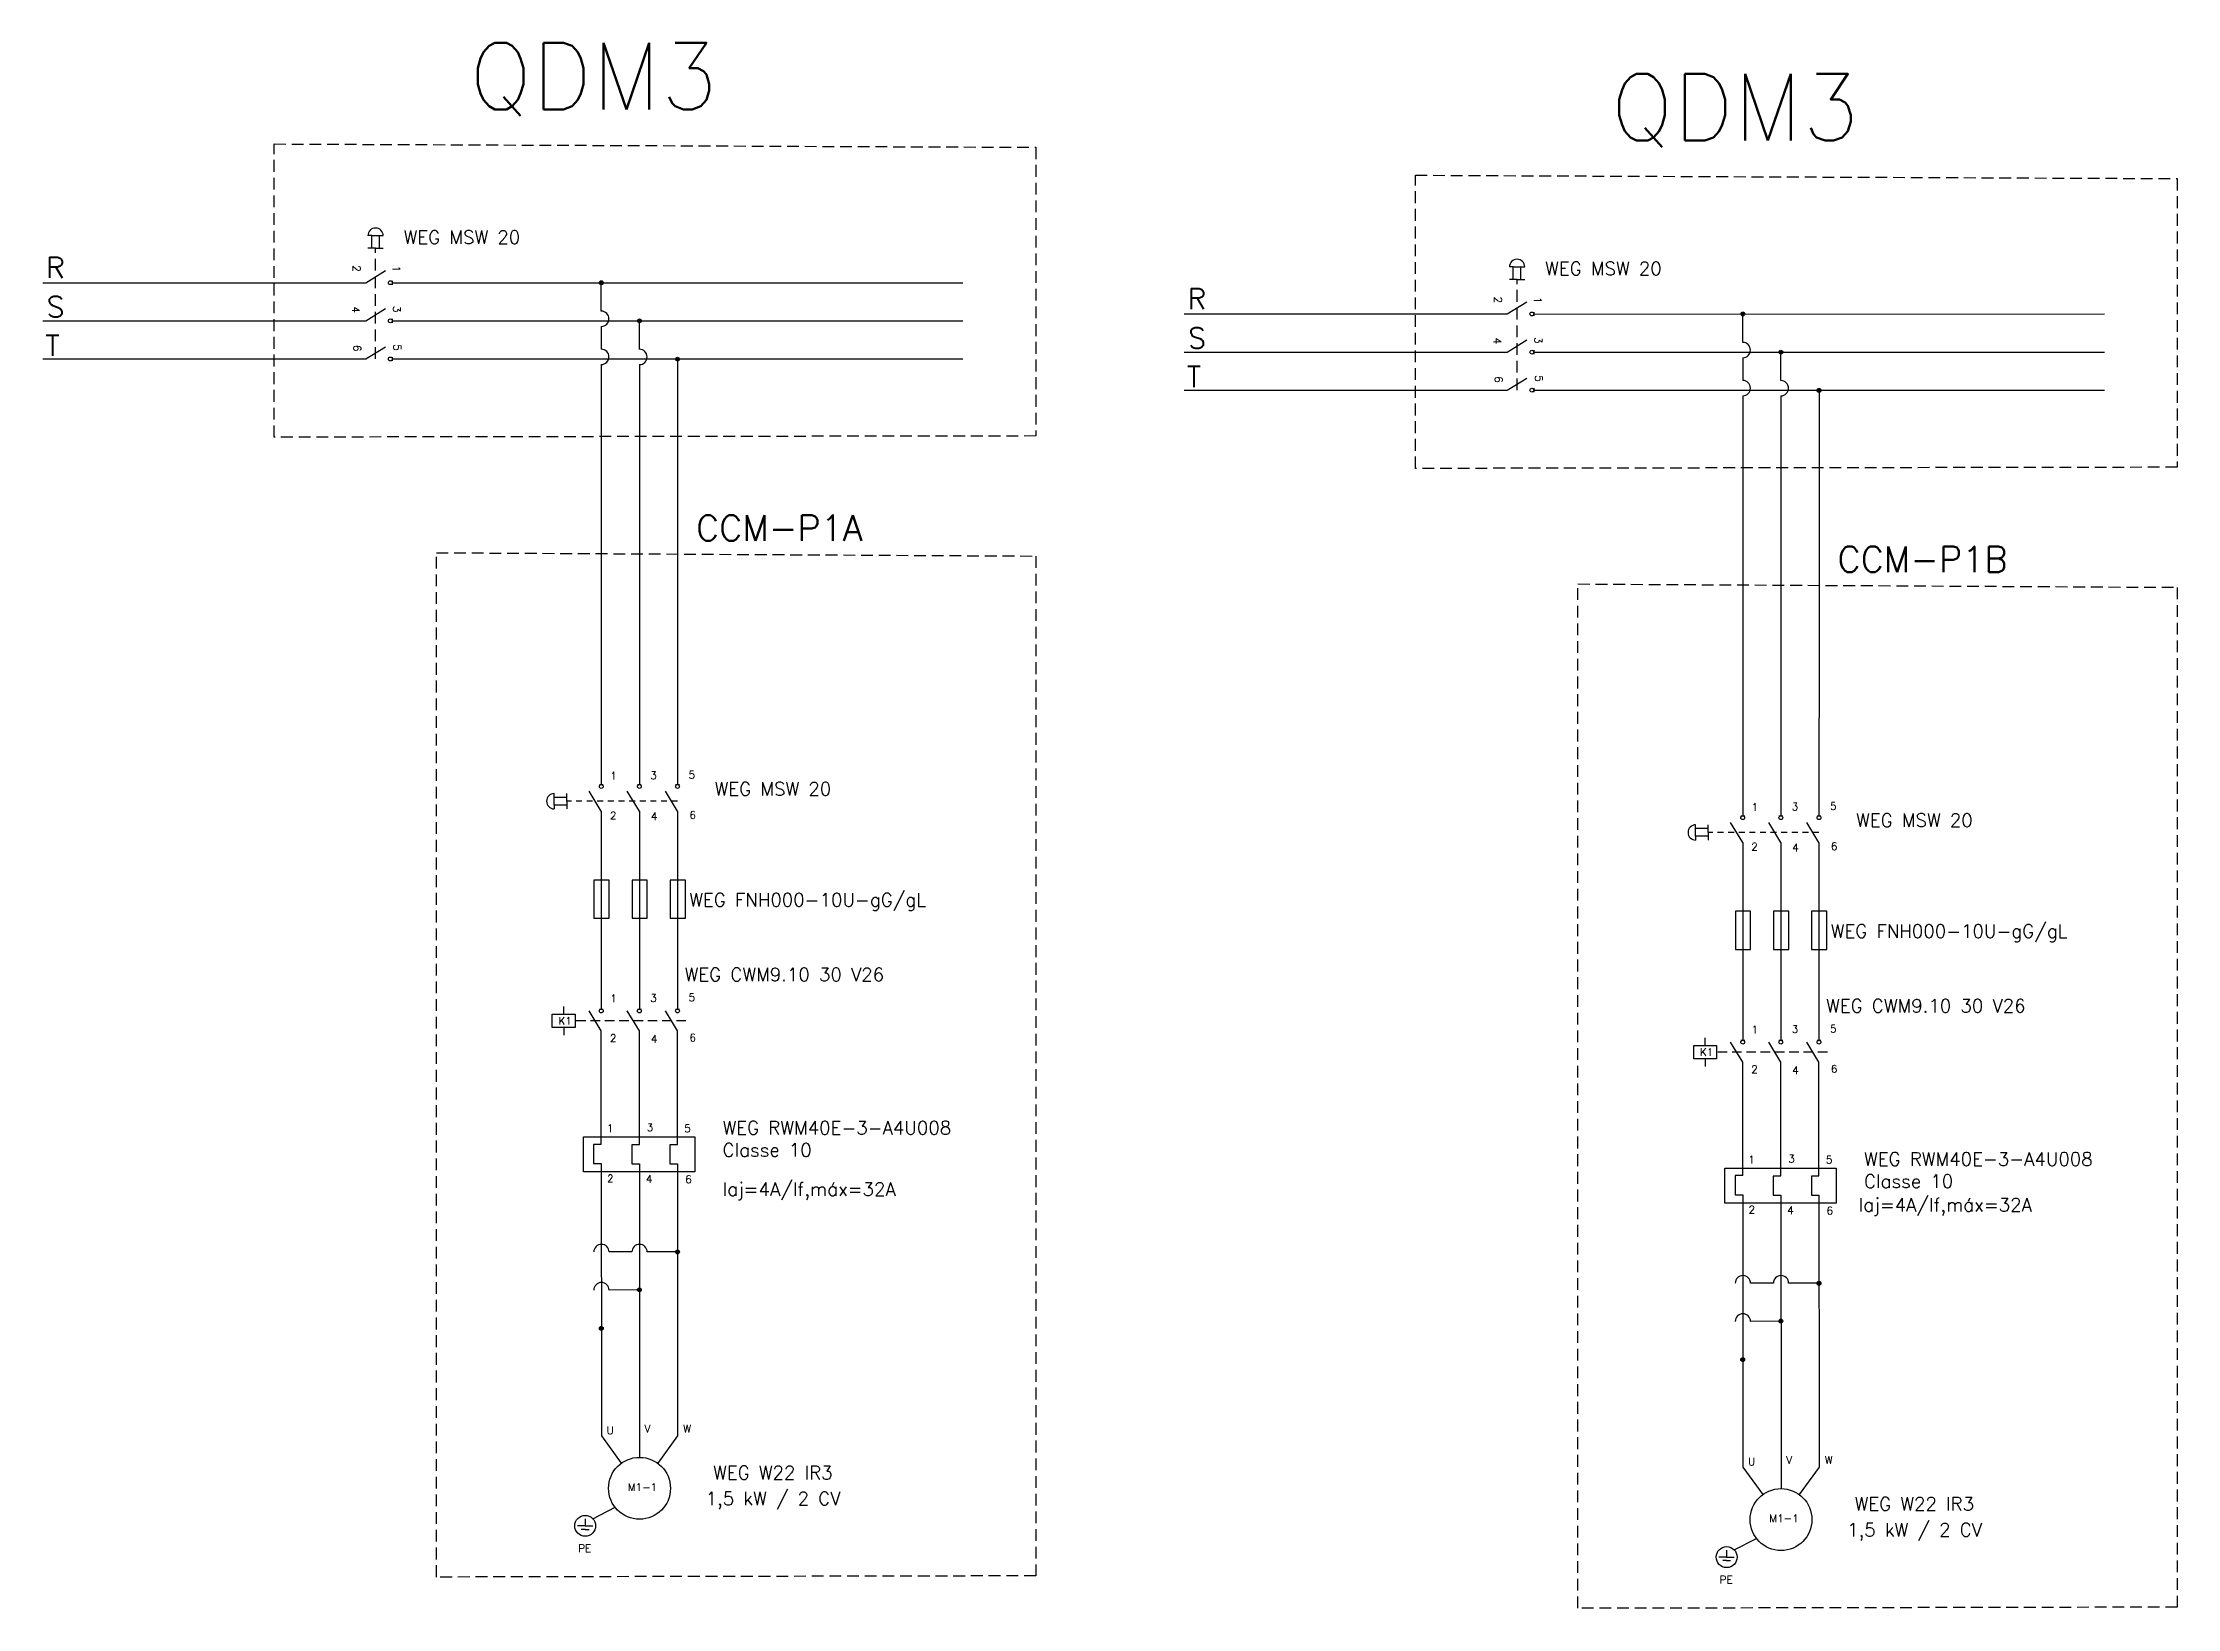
# Model space of a CAD drawing. Extents: x -259 to 641, y -96 to 322.
# Drawn here: x -259.34 to -214.1, y 72.22 to 105.4 of the extents above; entities that cross this region are included whole.
import ezdxf

# ---------------------------------------------------------------- set-up
doc = ezdxf.new("R2010")
doc.units = 0
doc.header["$MEASUREMENT"] = 0
doc.linetypes.add('DASHED2', pattern=[0.375, 0.25, -0.125])
doc.linetypes.add('HIDDEN', pattern=[0.375, 0.25, -0.125])
doc.layers.add('_COTAS', color=4, linetype='Continuous')
doc.layers.add('ELET_TRIFILAR_TEXTO', color=4, linetype='Continuous')
doc.layers.add('ELET_TRIFILAR_DESENHO', color=5, linetype='Continuous', plot=False)
doc.styles.add('ROMANS', font='romans')

msp = doc.modelspace()

# ---------------------------------------------------------------- texts
at = {"layer": 'ELET_TRIFILAR_TEXTO', "style": 'ROMANS'}
for s, height, p in [('QDM3', 1.4139, (-250.303, 103.988)), ('QDM3', 1.4139, (-226.108, 103.326)), ('WEG MSW 20', 0.2828, (-251.693, 101.137)), ('WEG MSW 20', 0.2828, (-227.498, 100.474)), ('CCM-P1A', 0.5457, (-245.494, 94.843)), ('CCM-P1B', 0.5457, (-221.299, 94.18)), ('WEG MSW 20', 0.2828, (-245.101, 89.443)), ('WEG MSW 20', 0.2828, (-220.906, 88.78)), ('WEG FNH000-10U-gG/gL      ', 0.28277, (-245.639, 87.094)), ('WEG FNH000-10U-gG/gL      ', 0.28277, (-221.444, 86.431)), ('WEG CWM9.10 30 V26', 0.28277, (-245.737, 85.51)), ('WEG CWM9.10 30 V26', 0.28277, (-221.542, 84.847)), ('WEG W22 IR3', 0.28277, (-245.134, 74.951)), ('1,5 kW / 2 CV', 0.28277, (-245.292, 74.403)), ('WEG W22 IR3', 0.28277, (-220.938, 74.288)), ('1,5 kW / 2 CV', 0.28277, (-221.097, 73.741))]:
    msp.add_text(s, height=height, dxfattribs=at).set_placement(p)
at = {"layer": 'ELET_TRIFILAR_TEXTO', "color": 240, "true_color": 0xed1f24, "style": 'ROMANS'}
for p in [(-244.933, 80.96), (-220.852, 80.629)]:
    msp.add_text('Iaj=4A/If,máx=32A      ', height=0.28277, dxfattribs=at).set_placement(p)
at = {"layer": 'ELET_TRIFILAR_TEXTO', "linetype": 'Continuous', "attachment_point": 1, "style": 'ROMANS'}
for s, width, heights, insert, char_height in [('R', 0.45782, [0.385], (-259.273, 100.857), 0.441), ('S', 0.45782, [0.385], (-259.259, 100.023), 0.441), ('R', 0.45782, [0.385], (-235.078, 100.194), 0.441), ('T', 0.45782, [0.385], (-259.287, 99.205), 0.441), ('S', 0.45782, [0.385], (-235.064, 99.36), 0.441), ('T', 0.45782, [0.385], (-235.092, 98.543), 0.441), ('K1', 0.45782, [0.385], (-248.412, 84.75), 0.1616), ('K1', 0.45782, [0.385], (-224.217, 84.087), 0.1616), ('U', 0.45782, [0.385], (-247.391, 76.072), 0.162), ('V', 0.45782, [0.385], (-246.584, 76.105), 0.162), ('W', 0.45782, [0.385], (-245.764, 76.105), 0.162), ('U', 0.45782, [0.385], (-223.196, 75.409), 0.162), ('V', 0.45782, [0.385], (-222.389, 75.442), 0.162), ('W', 0.45782, [0.385], (-221.569, 75.442), 0.162), ('M1-1', 0.51858, [0.563], (-246.941, 74.866), 0.1616), ('M1-1', 0.51858, [0.563], (-222.746, 74.203), 0.1616), ('PE', 0.45782, [0.385], (-247.993, 73.568), 0.1616), ('PE', 0.45782, [0.385], (-223.798, 72.905), 0.1616)]:
    msp.add_mtext_dynamic_manual_height_columns(s, width=width, gutter_width=2.793, heights=heights, dxfattribs=dict(at, insert=insert, char_height=char_height))
at = {"layer": 'ELET_TRIFILAR_TEXTO', "linetype": 'Continuous', "char_height": 0.28277, "width": 6.08463, "attachment_point": 1, "style": 'ROMANS'}
for insert in [(-244.933, 82.545), (-220.738, 81.882)]:
    msp.add_mtext('WEG RWM40E-3-A4U008 Classe 10    ', dxfattribs=dict(at, insert=insert))

# ---------------------------------------------------------------- blocks, each defined once
blk = doc.blocks.new('Nome - Contatos')
at = {"layer": 'ELET_TRIFILAR_TEXTO', "linetype": 'Continuous', "char_height": 0.2, "attachment_point": 1, "style": 'ROMANS'}
for s, insert in [('1', (142.46, 124.177)), ('3', (143.513, 124.19)), ('5', (144.518, 124.204)), ('2', (142.451, 123.136)), ('4', (143.528, 123.114)), ('6', (144.54, 123.15))]:
    blk.add_mtext_dynamic_manual_height_columns(s, width=0.31166, gutter_width=1.901, heights=[0.262], dxfattribs=dict(at, insert=insert))
blk = doc.blocks.new('Contator')
at = {"layer": 'ELET_TRIFILAR_DESENHO', "linetype": 'Continuous'}
for p, q in [((150.054, 111.998), (150.054, 112.198)), ((151.04, 111.562), (150.721, 112.083)), ((150.99, 112.133), (151.091, 112.133)), ((152.04, 111.562), (151.721, 112.083)), ((151.99, 112.133), (152.091, 112.133)), ((153.04, 111.562), (152.721, 112.083)), ((152.99, 112.133), (153.091, 112.133)), ((150.054, 111.646), (150.054, 111.446))]:
    blk.add_line(p, q, dxfattribs=at)
at = {"layer": 'ELET_TRIFILAR_DESENHO', "linetype": 'DASHED2'}
blk.add_line((153.26, 111.822), (150.354, 111.822), dxfattribs=at)
at = {"layer": 'ELET_TRIFILAR_DESENHO', "linetype": 'Continuous'}
blk.add_lwpolyline([(149.754, 111.998), (150.354, 111.998), (150.354, 111.646), (149.754, 111.646)], close=True, dxfattribs=at)
for centre in [(151.04, 112.083), (152.04, 112.083), (153.04, 112.083)]:
    blk.add_circle(centre, 0.05, dxfattribs=at)
blk = doc.blocks.new('Rele Termico')
at = {"layer": 'ELET_TRIFILAR_DESENHO', "linetype": 'Continuous'}
for p, q in [((151.04, 108.823), (150.84, 108.823)), ((150.84, 108.823), (150.84, 108.323)), ((152.04, 108.811), (151.84, 108.811)), ((151.84, 108.811), (151.84, 108.311)), ((153.04, 108.811), (152.84, 108.811)), ((152.84, 108.811), (152.84, 108.311)), ((150.84, 108.323), (151.04, 108.323)), ((151.84, 108.311), (152.04, 108.311)), ((152.84, 108.311), (153.04, 108.311))]:
    blk.add_line(p, q, dxfattribs=at)
blk.add_lwpolyline([(150.573, 109.022), (153.495, 109.022), (153.495, 108.102), (150.573, 108.102)], close=True, dxfattribs=at)
blk = doc.blocks.new('Nome - Termico')
at = {"layer": 'ELET_TRIFILAR_TEXTO', "linetype": 'Continuous', "char_height": 0.2, "attachment_point": 1, "style": 'ROMANS'}
for s, insert in [('1', (149.774, 110.74)), ('3', (150.822, 110.762)), ('5', (151.809, 110.74)), ('2', (149.782, 109.425)), ('4', (150.799, 109.41)), ('6', (151.832, 109.402))]:
    blk.add_mtext_dynamic_manual_height_columns(s, width=0.31166, gutter_width=1.901, heights=[0.262], dxfattribs=dict(at, insert=insert))
blk = doc.blocks.new('Fusíveis')
at = {"layer": 'ELET_TRIFILAR_DESENHO', "linetype": 'Continuous'}
for p, q in [((143.684, 121.383), (143.484, 121.383)), ((143.484, 121.383), (143.484, 120.383)), ((143.884, 121.383), (143.684, 121.383)), ((143.884, 120.383), (143.884, 121.383)), ((144.684, 121.383), (144.484, 121.383)), ((144.484, 121.383), (144.484, 120.383)), ((144.884, 121.383), (144.684, 121.383)), ((144.884, 120.383), (144.884, 121.383)), ((145.684, 121.383), (145.484, 121.383)), ((145.484, 121.383), (145.484, 120.383)), ((145.884, 121.383), (145.684, 121.383)), ((145.884, 120.383), (145.884, 121.383)), ((143.484, 120.383), (143.884, 120.383)), ((144.484, 120.383), (144.884, 120.383)), ((145.484, 120.383), (145.884, 120.383))]:
    blk.add_line(p, q, dxfattribs=at)

# ---------------------------------------------------------------- hatches: boundary and pattern name
at = {"layer": 'ELET_TRIFILAR_DESENHO', "linetype": 'Continuous'}
h = msp.add_hatch(color=256, dxfattribs=at)
h.dxf.hatch_style = 1
h.paths.add_polyline_path([(-247.462, 100.314, 1), (-247.543, 100.314, 1)])
h = msp.add_hatch(color=256, dxfattribs=at)
h.dxf.hatch_style = 1
h.paths.add_polyline_path([(-246.654, 99.506, 1), (-246.735, 99.506, 1)])
h = msp.add_hatch(color=256, dxfattribs=at)
h.dxf.hatch_style = 1
h.paths.add_polyline_path([(-223.267, 99.652, 1), (-223.348, 99.652, 1)])
h = msp.add_hatch(color=256, dxfattribs=at)
h.dxf.hatch_style = 1
h.paths.add_polyline_path([(-245.928, 98.695), (-245.847, 98.695, 1)])
h.paths.add_polyline_path([(-245.887, 98.695), (-245.887, 98.655, 0.414214), (-245.847, 98.695)])
h.paths.add_polyline_path([(-245.887, 98.655), (-245.887, 98.695), (-245.928, 98.695, 0.414214)])
h = msp.add_hatch(color=256, dxfattribs=at)
h.dxf.hatch_style = 1
h.paths.add_polyline_path([(-222.459, 98.844, 1), (-222.54, 98.844, 1)])
h = msp.add_hatch(color=256, dxfattribs=at)
h.dxf.hatch_style = 1
h.paths.add_polyline_path([(-221.733, 98.033), (-221.652, 98.033, 1)])
h.paths.add_polyline_path([(-221.692, 98.033), (-221.692, 97.992, 0.414214), (-221.652, 98.033)])
h.paths.add_polyline_path([(-221.692, 97.992), (-221.692, 98.033), (-221.733, 98.033, 0.414214)])
h = msp.add_hatch(color=256, dxfattribs=at)
h.dxf.hatch_style = 1
h.paths.add_polyline_path([(-245.927, 79.77, -1), (-245.846, 79.77, -1)])
h = msp.add_hatch(color=256, dxfattribs=at)
h.dxf.hatch_style = 1
h.paths.add_polyline_path([(-246.654, 78.968, 1), (-246.735, 78.968, 1)])
h = msp.add_hatch(color=256, dxfattribs=at)
h.dxf.hatch_style = 1
h.paths.add_polyline_path([(-221.732, 79.107, -1), (-221.651, 79.107, -1)])
h = msp.add_hatch(color=256, dxfattribs=at)
h.dxf.hatch_style = 1
h.paths.add_polyline_path([(-222.459, 78.306, 1), (-222.54, 78.306, 1)])
h = msp.add_hatch(color=256, dxfattribs=at)
h.dxf.hatch_style = 1
h.paths.add_polyline_path([(-247.462, 78.151, 1), (-247.543, 78.151, 1)])
h = msp.add_hatch(color=256, dxfattribs=at)
h.dxf.hatch_style = 1
h.paths.add_polyline_path([(-223.267, 77.488, 1), (-223.348, 77.488, 1)])

# ---------------------------------------------------------------- linework, layer by layer
at = {"layer": 'ELET_TRIFILAR_DESENHO', "color": 6, "linetype": 'Continuous'}
for p, q in [((-252.368, 101.312), (-252.449, 101.312)), ((-252.368, 101.046), (-252.368, 101.312)), ((-252.368, 101.312), (-252.206, 101.312)), ((-252.206, 101.046), (-252.206, 101.312)), ((-252.206, 101.312), (-252.125, 101.312)), ((-228.173, 100.65), (-228.253, 100.65)), ((-228.173, 100.384), (-228.173, 100.65)), ((-228.173, 100.65), (-228.011, 100.65)), ((-228.011, 100.384), (-228.011, 100.65)), ((-228.011, 100.65), (-227.93, 100.65)), ((-248.501, 89.406), (-248.501, 89.487)), ((-248.235, 89.406), (-248.501, 89.406)), ((-248.501, 89.244), (-248.501, 89.406)), ((-248.235, 89.244), (-248.501, 89.244)), ((-248.501, 89.244), (-248.501, 89.163)), ((-248.235, 89.325), (-248.235, 89.487)), ((-248.235, 89.325), (-248.235, 89.163)), ((-224.306, 88.743), (-224.306, 88.824)), ((-224.04, 88.743), (-224.306, 88.743)), ((-224.306, 88.581), (-224.306, 88.743)), ((-224.04, 88.662), (-224.04, 88.824)), ((-224.04, 88.581), (-224.306, 88.581)), ((-224.306, 88.581), (-224.306, 88.501)), ((-224.04, 88.662), (-224.04, 88.501))]:
    msp.add_line(p, q, dxfattribs=at)
at = {"layer": 'ELET_TRIFILAR_DESENHO', "linetype": 'Continuous'}
for p, q in [((-252.287, 101.046), (-252.449, 101.046)), ((-252.287, 101.046), (-252.125, 101.046)), ((-252.497, 100.314), (-252.077, 100.572)), ((-259.343, 100.314), (-252.497, 100.314)), ((-251.933, 100.355), (-251.933, 100.273)), ((-251.933, 100.314), (-239.837, 100.314)), ((-247.502, 99.713), (-247.502, 100.314)), ((-228.092, 100.384), (-228.253, 100.384)), ((-228.092, 100.384), (-227.93, 100.384)), ((-252.497, 99.507), (-252.077, 99.765)), ((-251.933, 99.547), (-251.933, 99.466)), ((-235.148, 99.652), (-228.302, 99.652)), ((-228.302, 99.652), (-227.882, 99.91)), ((-227.738, 99.692), (-227.738, 99.611)), ((-227.738, 99.651), (-215.642, 99.652)), ((-223.307, 99.05), (-223.307, 99.652)), ((-259.343, 99.507), (-252.497, 99.507)), ((-251.933, 99.507), (-239.837, 99.507)), ((-247.502, 99.39), (-247.502, 98.905)), ((-246.694, 98.902), (-246.696, 99.506)), ((-228.302, 98.844), (-227.882, 99.102)), ((-259.343, 98.699), (-252.497, 98.699)), ((-252.497, 98.699), (-252.077, 98.957)), ((-251.933, 98.739), (-251.933, 98.658)), ((-251.933, 98.699), (-239.837, 98.699)), ((-245.887, 98.699), (-245.887, 93.838)), ((-235.148, 98.844), (-228.302, 98.844)), ((-227.738, 98.885), (-227.738, 98.803)), ((-227.738, 98.844), (-215.642, 98.844)), ((-223.307, 98.727), (-223.307, 98.242)), ((-222.499, 98.239), (-222.501, 98.844)), ((-247.502, 98.582), (-247.502, 93.838)), ((-246.694, 98.579), (-246.694, 93.816)), ((-228.302, 98.036), (-227.882, 98.294)), ((-235.148, 98.036), (-228.302, 98.036)), ((-227.738, 98.077), (-227.738, 97.995)), ((-227.738, 98.036), (-215.642, 98.036)), ((-223.307, 97.919), (-223.307, 93.175)), ((-222.499, 97.916), (-222.499, 93.153)), ((-221.691, 98.036), (-221.691, 93.175)), ((-247.502, 93.838), (-247.503, 89.679)), ((-246.694, 93.816), (-246.695, 89.675)), ((-245.887, 93.838), (-245.887, 89.679)), ((-223.307, 93.175), (-223.308, 89.016)), ((-222.499, 93.153), (-222.5, 89.012)), ((-221.691, 93.175), (-221.692, 89.016)), ((-247.544, 89.679), (-247.462, 89.679)), ((-246.736, 89.679), (-246.654, 89.679)), ((-245.928, 89.679), (-245.846, 89.679)), ((-247.503, 89.115), (-247.761, 89.535)), ((-246.695, 89.115), (-246.953, 89.535)), ((-245.887, 89.115), (-246.145, 89.535)), ((-247.503, 89.115), (-247.503, 84.919)), ((-246.695, 89.115), (-246.695, 84.919)), ((-245.887, 89.115), (-245.887, 84.919)), ((-223.308, 88.452), (-223.566, 88.873)), ((-223.349, 89.016), (-223.267, 89.016)), ((-222.5, 88.452), (-222.758, 88.873)), ((-222.541, 89.016), (-222.459, 89.016)), ((-221.692, 88.452), (-221.95, 88.873)), ((-221.733, 89.016), (-221.651, 89.016)), ((-223.308, 88.452), (-223.308, 84.257)), ((-222.5, 88.452), (-222.5, 84.257)), ((-221.692, 88.452), (-221.692, 84.257)), ((-246.695, 82.046), (-246.695, 84.458)), ((-245.887, 82.046), (-245.887, 84.458)), ((-222.5, 81.384), (-222.5, 83.795)), ((-221.692, 81.384), (-221.692, 83.795)), ((-247.503, 81.647), (-247.5, 76.818)), ((-246.695, 81.638), (-246.692, 76.36)), ((-245.887, 81.638), (-245.885, 76.818)), ((-223.308, 80.984), (-223.305, 76.155)), ((-222.5, 80.975), (-222.497, 75.698)), ((-221.692, 80.975), (-221.689, 76.155)), ((-247.5, 76.818), (-247.5, 75.874)), ((-245.885, 76.818), (-245.885, 75.874)), ((-246.692, 76.36), (-246.692, 75.417)), ((-223.305, 76.155), (-223.305, 75.212)), ((-221.689, 76.155), (-221.689, 75.212)), ((-247.5, 75.874), (-247.078, 75.292)), ((-245.885, 75.874), (-246.307, 75.292)), ((-222.497, 75.698), (-222.497, 74.754)), ((-223.305, 75.212), (-222.883, 74.629)), ((-221.689, 75.212), (-222.112, 74.629)), ((-247.682, 74.117), (-247.21, 74.359)), ((-247.844, 73.966), (-248.007, 73.966)), ((-247.844, 73.891), (-247.926, 73.891)), ((-247.844, 74.111), (-247.844, 73.966)), ((-247.844, 73.966), (-247.682, 73.966)), ((-247.844, 73.891), (-247.763, 73.891)), ((-223.649, 73.303), (-223.812, 73.303)), ((-223.649, 73.448), (-223.649, 73.303)), ((-223.649, 73.303), (-223.487, 73.303)), ((-223.487, 73.454), (-223.015, 73.696)), ((-223.649, 73.228), (-223.731, 73.228)), ((-223.649, 73.228), (-223.568, 73.228))]:
    msp.add_line(p, q, dxfattribs=at)
at = {"layer": 'ELET_TRIFILAR_DESENHO', "color": 6, "linetype": 'DASHED2'}
for p, q in [((-252.287, 98.699), (-252.287, 101.046)), ((-228.092, 98.036), (-228.092, 100.384))]:
    msp.add_line(p, q, dxfattribs=at)
at = {"layer": 'ELET_TRIFILAR_DESENHO', "color": 6, "linetype": 'DASHED2', "ltscale": 0.5}
for p, q in [((-245.887, 89.325), (-248.235, 89.325)), ((-221.692, 88.662), (-224.04, 88.662))]:
    msp.add_line(p, q, dxfattribs=at)
at = {"layer": 'ELET_TRIFILAR_DESENHO', "linetype": 'HIDDEN'}
for points in [[(-254.44, 103.256), (-238.292, 103.185), (-238.292, 97.066), (-254.44, 97.041)], [(-230.245, 102.593), (-214.097, 102.522), (-214.097, 96.403), (-230.245, 96.378)], [(-250.997, 94.592), (-238.292, 94.521), (-238.292, 72.905), (-250.997, 72.88)], [(-226.802, 93.929), (-214.097, 93.858), (-214.097, 72.242), (-226.802, 72.217)]]:
    msp.add_lwpolyline(points, close=True, dxfattribs=at)
at = {"layer": 'ELET_TRIFILAR_DESENHO', "linetype": 'Continuous'}
for points in [[(-247.503, 82.051), (-247.503, 84.458)], [(-223.308, 81.388), (-223.308, 83.795)], [(-246.854, 79.77), (-247.339, 79.77)], [(-245.927, 79.77), (-246.531, 79.77)], [(-246.695, 78.968), (-247.339, 78.962)], [(-222.659, 79.107), (-223.144, 79.107)], [(-221.732, 79.107), (-222.336, 79.107)], [(-222.5, 78.306), (-223.144, 78.299)]]:
    msp.add_lwpolyline(points, dxfattribs=at)
for centre, radius in [((-251.974, 100.314), 0.0404), ((-247.502, 100.314), 0.0404), ((-251.974, 99.507), 0.0404), ((-246.694, 99.506), 0.0404), ((-227.779, 99.652), 0.0404), ((-223.307, 99.652), 0.0404), ((-251.974, 98.699), 0.0404), ((-245.887, 98.695), 0.0404), ((-227.779, 98.844), 0.0404), ((-222.499, 98.844), 0.0404), ((-227.779, 98.036), 0.0404), ((-221.692, 98.033), 0.0404), ((-247.503, 89.638), 0.0404), ((-246.695, 89.638), 0.0404), ((-245.887, 89.638), 0.0404), ((-223.308, 88.975), 0.0404), ((-222.5, 88.975), 0.0404), ((-221.692, 88.975), 0.0404), ((-245.887, 79.77), 0.0404), ((-246.695, 78.968), 0.0404), ((-221.692, 79.107), 0.0404), ((-222.5, 78.306), 0.0404), ((-247.503, 78.151), 0.0404), ((-223.308, 77.488), 0.0404), ((-246.692, 74.761), 0.656), ((-222.497, 74.098), 0.656), ((-247.844, 73.966), 0.222), ((-223.649, 73.303), 0.222)]:
    msp.add_circle(centre, radius, dxfattribs=at)
at = {"layer": 'ELET_TRIFILAR_DESENHO', "color": 6, "linetype": 'Continuous'}
for centre, start, end in [((-252.287, 101.312), 0, 180), ((-228.092, 100.65), 0, 180), ((-248.501, 89.325), 90, 270), ((-224.306, 88.662), 90, 270)]:
    msp.add_arc(centre, 0.162, start, end, dxfattribs=at)
at = {"layer": 'ELET_TRIFILAR_DESENHO', "linetype": 'Continuous'}
for centre, start, end in [((-247.502, 99.551), 270, 90), ((-247.502, 98.743), 270, 90), ((-246.694, 98.741), 270, 90), ((-223.307, 98.888), 270, 90), ((-223.307, 98.08), 270, 90), ((-222.499, 98.078), 270, 90), ((-247.5, 79.77), 0, 180), ((-246.692, 79.77), 0, 180), ((-223.305, 79.107), 0, 180), ((-222.497, 79.107), 0, 180), ((-247.5, 78.962), 0, 180), ((-223.305, 78.299), 0, 180)]:
    msp.add_arc(centre, 0.162, start, end, dxfattribs=at)

# ---------------------------------------------------------------- block references
at = {"layer": '_COTAS', "linetype": 'Continuous', "xscale": 0.8079180569963671, "yscale": 0.8079180569963671, "zscale": 0.8079180569963671, "rotation": 270}
for p in [(-352.091, 215.772), (-327.896, 215.11)]:
    msp.add_blockref('Nome - Contatos', p, dxfattribs=at)
at = {"layer": '_COTAS', "linetype": 'Continuous', "xscale": 0.8079180569963671, "yscale": 0.8079180569963671, "zscale": 0.8079180569963671}
for name, p in [('Nome - Contatos', (-362.411, -10.381)), ('Nome - Contatos', (-338.216, -11.044)), ('Nome - Contatos', (-362.411, -15.1)), ('Nome - Contatos', (-338.216, -15.762)), ('Nome - Termico', (-368.392, -6.997)), ('Nome - Termico', (-344.197, -7.66))]:
    msp.add_blockref(name, p, dxfattribs=at)
at = {"layer": 'ELET_TRIFILAR_DESENHO', "linetype": 'Continuous', "xscale": 0.8079180569963671, "yscale": 0.8079180569963671, "zscale": 0.8079180569963671}
for name, p in [('Fusíveis', (-363.582, -10.414)), ('Fusíveis', (-339.387, -11.077)), ('Contator', (-369.531, -5.675)), ('Contator', (-345.336, -6.337)), ('Rele Termico', (-369.531, -5.869)), ('Rele Termico', (-345.336, -6.532))]:
    msp.add_blockref(name, p, dxfattribs=at)

msp.set_redraw_order([(e.dxf.handle, doc.entitydb.next_handle()) for e in msp.query("TEXT MTEXT ATTDEF DIMENSION ARC_DIMENSION")])  # texts and dimensions are drawn at this point

doc.saveas('drawing.dxf')
